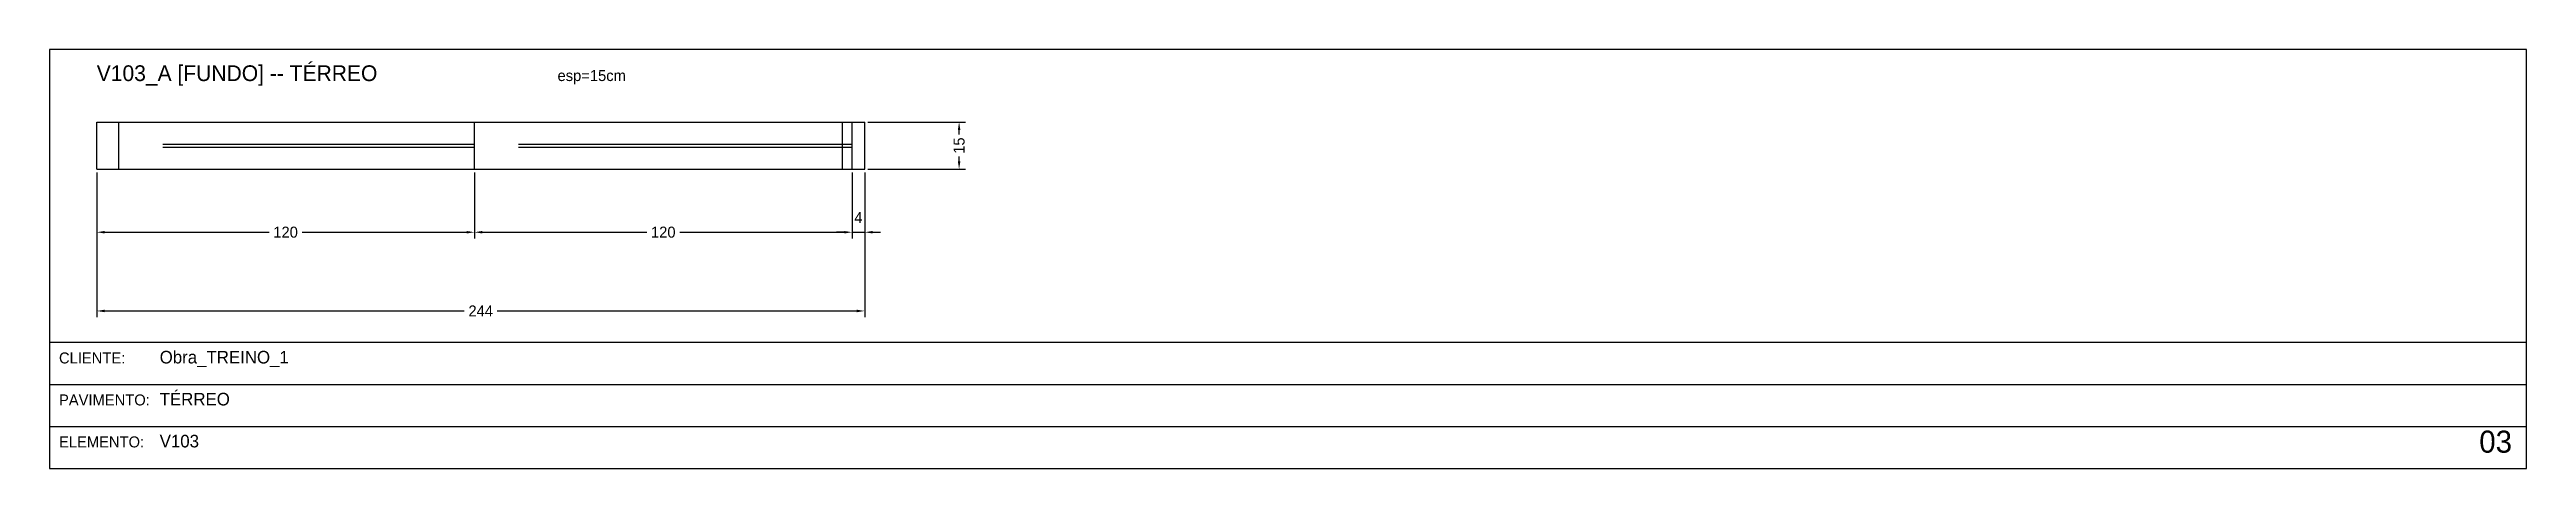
# Model space of a CAD drawing. Header units: metres. Extents: x 0 to 3208, y -1382 to -20.
# Drawn here: x 1614 to 2401, y -153 to -20 of the extents above; entities that cross this region are included whole.
import ezdxf

# ---------------------------------------------------------------- set-up
doc = ezdxf.new("R2010")
doc.units = ezdxf.units.M
for name, color, linetype in [('BORDA_CELULA', 9, 'Continuous'), ('CARIMBO', 9, 'Continuous'), ('COTA', 241, 'Continuous'), ('NOMENCLATURA', 7, 'Continuous'), ('Painéis', 200, 'Continuous'), ('SARR_2.2x7', 40, 'Continuous')]:
    doc.layers.add(name, color=color, linetype=linetype)
doc.dimstyles.new('COTA', dxfattribs={"dimtxt": 3.5, "dimasz": 2.5, "dimexe": 2, "dimexo": 1, "dimgap": 0.9, "dimtad": 1, "dimdec": 0, "dimrnd": 1, "dimcen": 2.5, "dimclrd": 4, "dimclre": 4, "dimclrt": 4, "dimazin": 3, "dimtfac": 1, "dimtmove": 0, "dimatfit": 3})

msp = doc.modelspace()

# ---------------------------------------------------------------- texts
at = {"layer": 'CARIMBO', "color": 9}
for s, p in [('CLIENTE:', (1617, -119.67)), ('PAVIMENTO:', (1617, -133)), ('ELEMENTO:', (1617, -146.33))]:
    msp.add_text(s, height=3.5, dxfattribs=at).set_placement(p)
at = {"layer": 'CARIMBO', "color": 2}
for s, p in [('Obra_TREINO_1', (1649, -119.67)), ('TÉRREO', (1649, -133)), ('V103', (1649, -146.33))]:
    msp.add_text(s, height=4, dxfattribs=at).set_placement(p)
at = {"layer": 'CARIMBO', "color": 3}
msp.add_text('03', height=7, dxfattribs=at).set_placement((2386, -148))
at = {"layer": 'COTA'}
msp.add_text('esp=15cm', height=3.5, dxfattribs=at).set_placement((1775.4, -30))
at = {"layer": 'NOMENCLATURA'}
msp.add_text('V103_A [FUNDO] -- TÉRREO', height=5, dxfattribs=at).set_placement((1629, -30))

# ---------------------------------------------------------------- blocks, each defined once
blk = doc.blocks.new('_CLOSEDFILLED')
at = {"color": 0, "linetype": 'BYBLOCK'}
blk.add_solid([(-1, 0.16), (0, 0), (-1, -0.16)], dxfattribs=at)
blk = doc.blocks.new('*D13')
at = {"color": 4}
for p, q in [((1629, -59), (1629, -80)), ((1749, -59), (1749, -80)), ((1631.5, -78), (1683.75, -78)), ((1694.25, -78), (1746.5, -78))]:
    blk.add_line(p, q, dxfattribs=at)
at = {"layer": 'Defpoints'}
for p in [(1629, -58), (1749, -58), (1629, -78)]:
    blk.add_point(p, dxfattribs=at)
at = {"layer": 'COTA', "color": 4, "xscale": 2.5, "yscale": 2.5, "rotation": 180}
blk.add_blockref('_CLOSEDFILLED', (1629, -78), dxfattribs=at)
at = {"layer": 'COTA', "color": 4, "xscale": 2.5, "yscale": 2.5}
blk.add_blockref('_CLOSEDFILLED', (1749, -78), dxfattribs=at)
at = {"layer": 'COTA', "color": 4, "insert": (1689, -78), "char_height": 3.5, "attachment_point": 5}
blk.add_mtext('120', dxfattribs=at)
blk = doc.blocks.new('*D14')
at = {"color": 4}
for p, q in [((1749, -59), (1749, -80)), ((1869, -59), (1869, -80)), ((1751.5, -78), (1803.75, -78)), ((1814.25, -78), (1866.5, -78))]:
    blk.add_line(p, q, dxfattribs=at)
at = {"layer": 'Defpoints'}
for p in [(1749, -58), (1869, -58), (1749, -78)]:
    blk.add_point(p, dxfattribs=at)
at = {"layer": 'COTA', "color": 4, "xscale": 2.5, "yscale": 2.5, "rotation": 180}
blk.add_blockref('_CLOSEDFILLED', (1749, -78), dxfattribs=at)
at = {"layer": 'COTA', "color": 4, "xscale": 2.5, "yscale": 2.5}
blk.add_blockref('_CLOSEDFILLED', (1869, -78), dxfattribs=at)
at = {"layer": 'COTA', "color": 4, "insert": (1809, -78), "char_height": 3.5, "attachment_point": 5}
blk.add_mtext('120', dxfattribs=at)
blk = doc.blocks.new('*D15')
at = {"color": 4}
for p, q in [((1869, -59), (1869, -80)), ((1873, -59), (1873, -80)), ((1866.5, -78), (1864, -78)), ((1869, -78), (1873, -78)), ((1875.5, -78), (1878, -78))]:
    blk.add_line(p, q, dxfattribs=at)
at = {"layer": 'Defpoints'}
for p in [(1869, -58), (1873, -58), (1869, -78)]:
    blk.add_point(p, dxfattribs=at)
at = {"layer": 'COTA', "color": 4, "xscale": 2.5, "yscale": 2.5}
blk.add_blockref('_CLOSEDFILLED', (1869, -78), dxfattribs=at)
at = {"layer": 'COTA', "color": 4, "xscale": 2.5, "yscale": 2.5, "rotation": 180}
blk.add_blockref('_CLOSEDFILLED', (1873, -78), dxfattribs=at)
at = {"layer": 'COTA', "color": 4, "insert": (1871, -73.35), "char_height": 3.5, "attachment_point": 5}
blk.add_mtext('4', dxfattribs=at)
blk = doc.blocks.new('*D16')
at = {"color": 4}
for p, q in [((1629, -59), (1629, -105)), ((1873, -59), (1873, -105)), ((1631.5, -103), (1745.75, -103)), ((1756.25, -103), (1870.5, -103))]:
    blk.add_line(p, q, dxfattribs=at)
at = {"layer": 'Defpoints'}
for p in [(1629, -58), (1873, -58), (1629, -103)]:
    blk.add_point(p, dxfattribs=at)
at = {"layer": 'COTA', "color": 4, "xscale": 2.5, "yscale": 2.5, "rotation": 180}
blk.add_blockref('_CLOSEDFILLED', (1629, -103), dxfattribs=at)
at = {"layer": 'COTA', "color": 4, "xscale": 2.5, "yscale": 2.5}
blk.add_blockref('_CLOSEDFILLED', (1873, -103), dxfattribs=at)
at = {"layer": 'COTA', "color": 4, "insert": (1751, -103), "char_height": 3.5, "attachment_point": 5}
blk.add_mtext('244', dxfattribs=at)
blk = doc.blocks.new('*D17')
at = {"color": 4}
for p, q in [((1874, -43), (1905, -43)), ((1903, -47), (1903, -45.5)), ((1903, -55.5), (1903, -54)), ((1874, -58), (1905, -58))]:
    blk.add_line(p, q, dxfattribs=at)
at = {"layer": 'Defpoints'}
for p in [(1873, -43), (1873, -58), (1903, -58)]:
    blk.add_point(p, dxfattribs=at)
at = {"layer": 'COTA', "color": 4, "xscale": 2.5, "yscale": 2.5}
for p, rotation in [((1903, -43), 90), ((1903, -58), 270)]:
    blk.add_blockref('_CLOSEDFILLED', p, dxfattribs=dict(at, rotation=rotation))
at = {"layer": 'COTA', "color": 4, "insert": (1903, -50.5), "char_height": 3.5, "attachment_point": 5, "rotation": 90}
blk.add_mtext('15', dxfattribs=at)

# ---------------------------------------------------------------- dimensions: what is measured, and where the dimension line sits
at = {"layer": 'COTA'}
dim = msp.add_linear_dim(base=(1903, -58), p1=(1873, -58), p2=(1873, -43), angle=90, dimstyle='COTA', dxfattribs=at)
dim.commit()
dim.dimension.update_dxf_attribs({"geometry": '*D17', "text_midpoint": (1903, -50.5)})
for base, p1, p2, picture, middle in [((1629, -78), (1629, -58), (1749, -58), '*D13', (1689, -78)), ((1629, -103), (1629, -58), (1873, -58), '*D16', (1751, -103)), ((1749, -78), (1749, -58), (1869, -58), '*D14', (1809, -78)), ((1869, -78), (1869, -58), (1873, -58), '*D15', (1871, -73.35))]:
    dim = msp.add_linear_dim(base=base, p1=p1, p2=p2, dimstyle='COTA', dxfattribs=at)
    dim.commit()
    dim.dimension.update_dxf_attribs({"geometry": picture, "text_midpoint": middle})

# ---------------------------------------------------------------- linework, layer by layer
at = {"layer": 'BORDA_CELULA'}
for points in [[(1614, -153), (2401, -153), (2401, -20), (1614, -20)], [(1614, -153), (2401, -153), (2401, -113), (1614, -113)]]:
    msp.add_lwpolyline(points, close=True, dxfattribs=at)
at = {"layer": 'CARIMBO'}
for p, q in [((1614, -126.33), (2401, -126.33)), ((1614, -139.67), (2401, -139.67)), ((1614, -153), (2401, -153))]:
    msp.add_line(p, q, dxfattribs=at)
at = {"layer": 'Painéis'}
for points in [[(1629, -58), (1629, -43)], [(1629, -43), (1749, -43)], [(1749, -43), (1869, -43)], [(1749, -58), (1749, -43)], [(1869, -43), (1873, -43)], [(1869, -58), (1869, -43)], [(1873, -58), (1873, -43)], [(1629, -58), (1749, -58)], [(1749, -58), (1869, -58)], [(1869, -58), (1873, -58)]]:
    msp.add_lwpolyline(points, dxfattribs=at)
at = {"layer": 'SARR_2.2x7'}
for points in [[(1636, -58), (1636, -43)], [(1866, -58), (1866, -43)], [(1650, -50), (1749, -50)], [(1650, -51), (1749, -51)], [(1763, -50), (1869, -50)], [(1763, -51), (1869, -51)]]:
    msp.add_lwpolyline(points, dxfattribs=at)

msp.set_redraw_order([(e.dxf.handle, doc.entitydb.next_handle()) for e in msp.query("TEXT MTEXT ATTDEF DIMENSION ARC_DIMENSION")])  # texts and dimensions are drawn at this point

doc.saveas('drawing.dxf')
